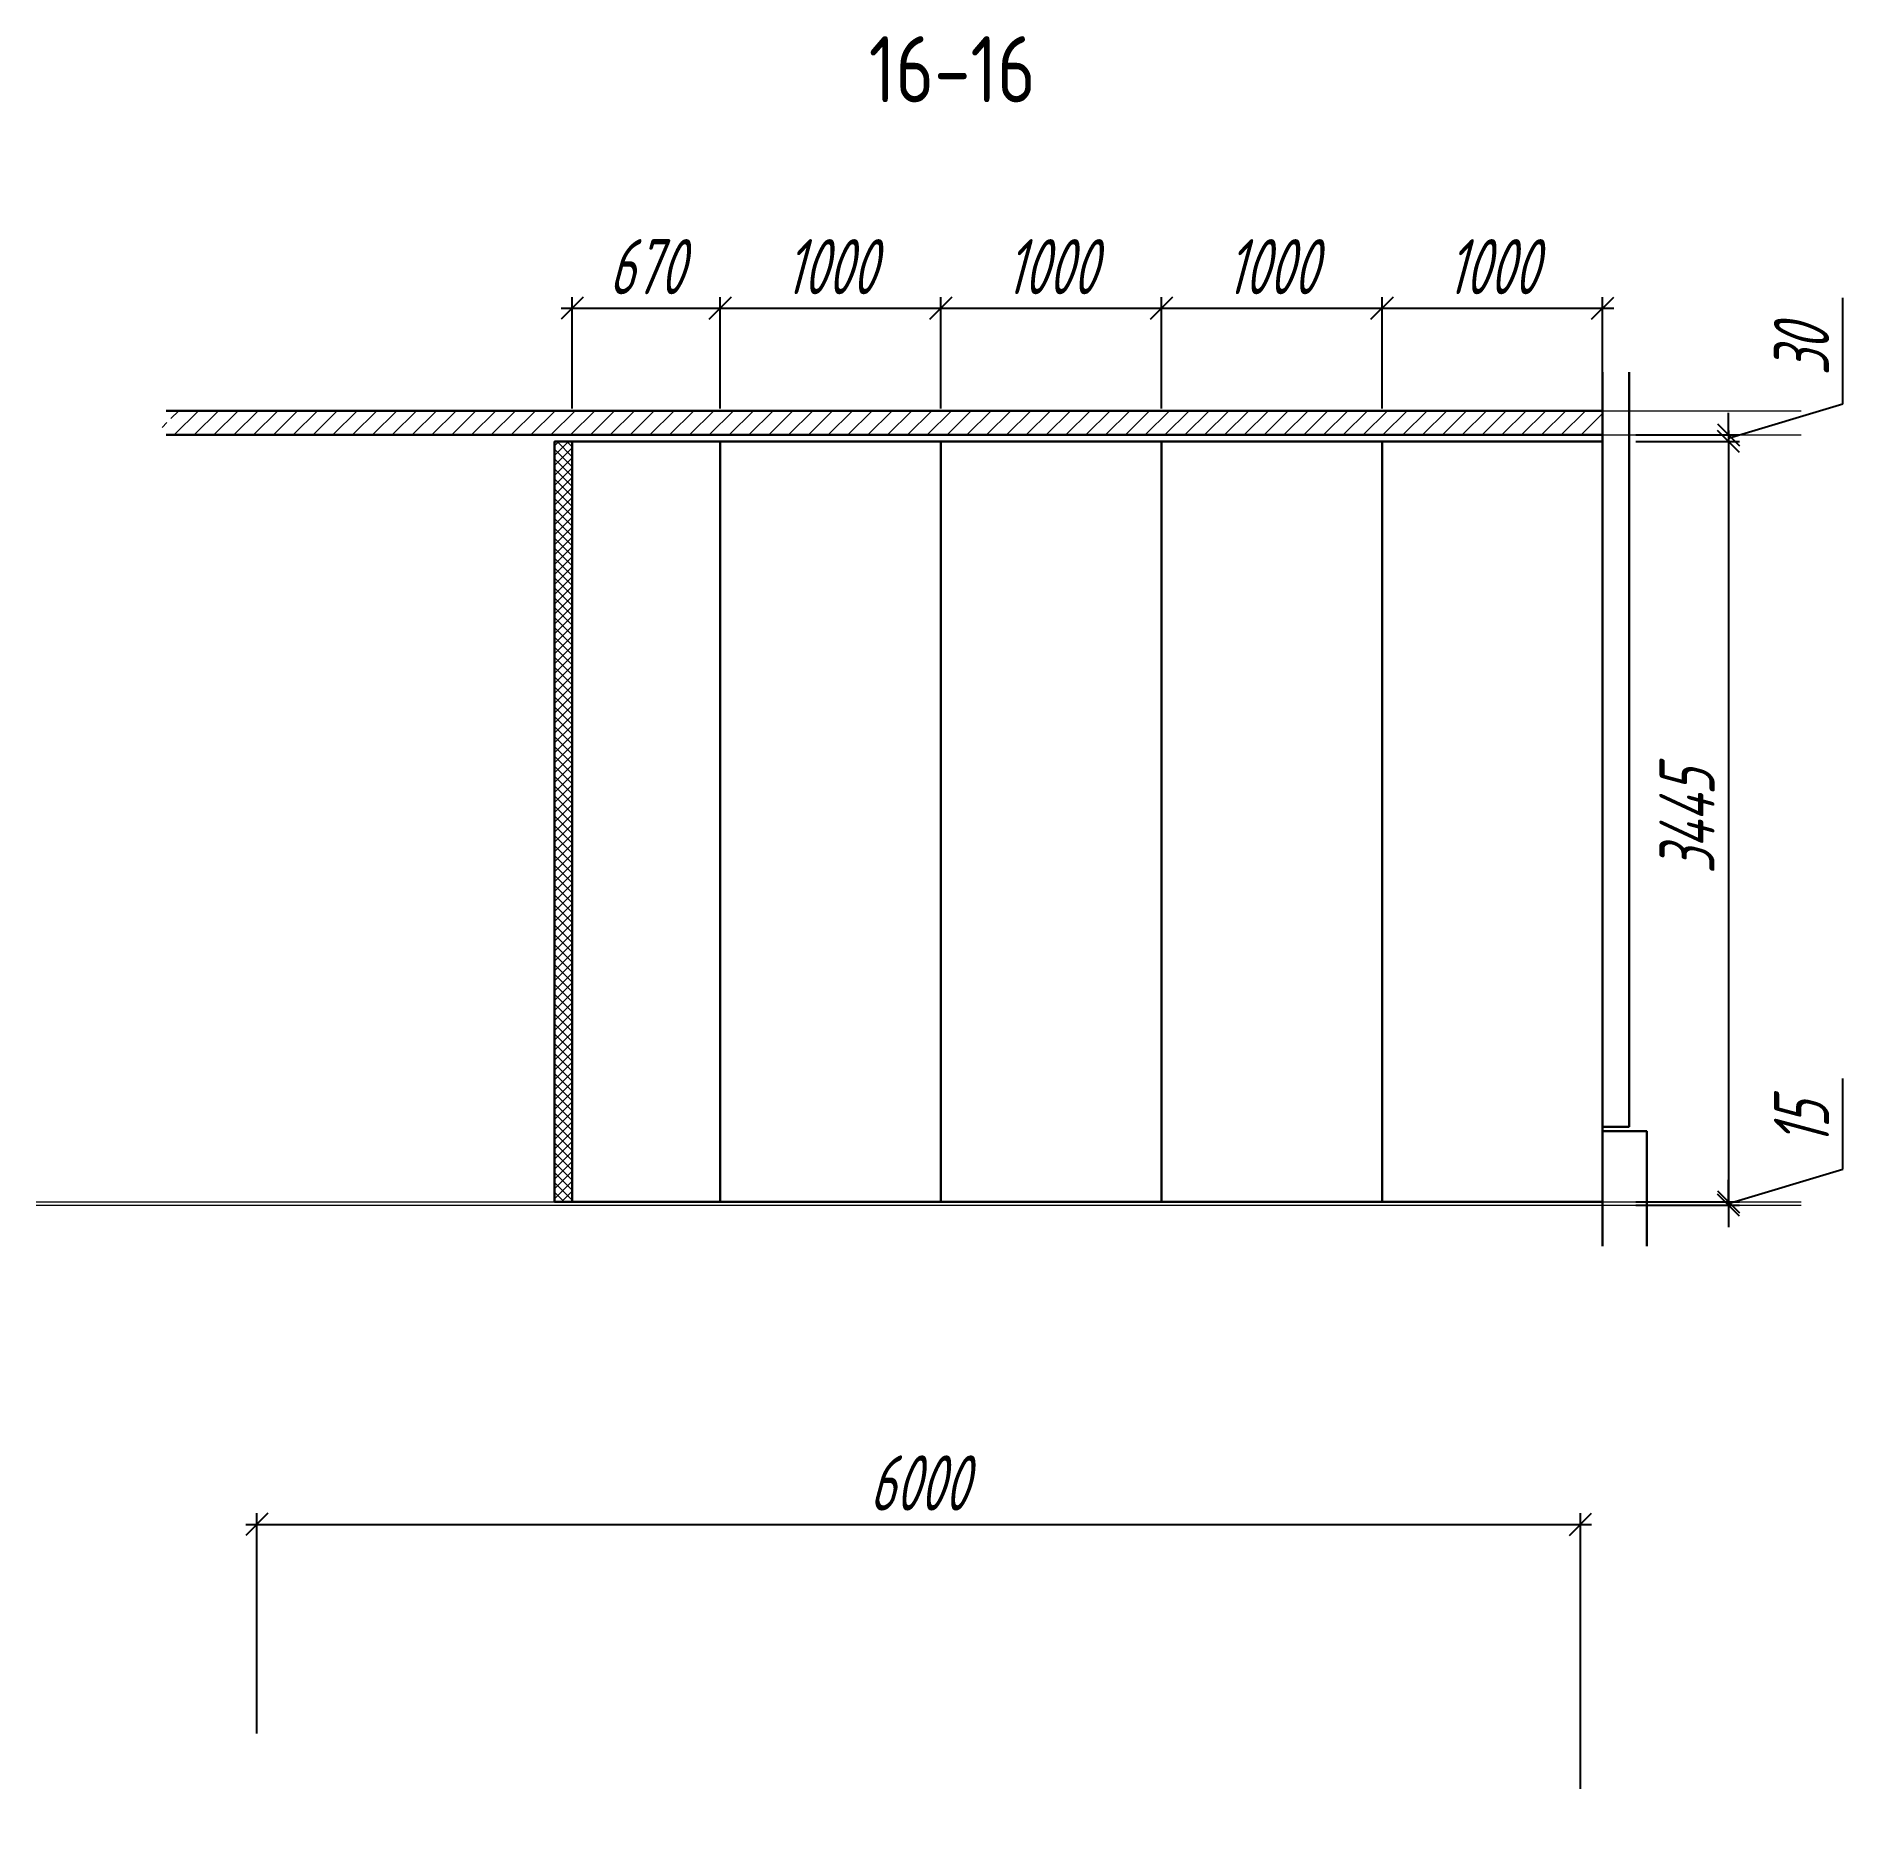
# Model space of a CAD drawing. Header units: millimetres. Extents: x -138350 to 909539, y -253833 to 111767.
# Drawn here: x 379132 to 387321, y -152112 to -144021 of the extents above; entities that cross this region are included whole.
import ezdxf

# ---------------------------------------------------------------- set-up
doc = ezdxf.new("R2010")
doc.units = ezdxf.units.MM
for name, color, linetype, lineweight in [('_Оси', 90, 'Continuous', 13), ('_Размеры', 120, 'Continuous', 13), ('_Сендвичи', 230, 'Continuous', 30), ('_Стены', 7, 'Continuous', 30), ('_Сэндвичи штрих', 7, 'Continuous', 5), ('_Текст', 141, 'Continuous', 20), ('выноска', 7, 'Continuous', 13), ('тонкие', 221, 'Continuous', 13)]:
    doc.layers.add(name, color=color, linetype=linetype, lineweight=lineweight)
doc.styles.add('Museo sans', font='CS_Gost2304.shx')
doc.styles.add('СПДС_размеры', font='spdswin.shx', dxfattribs={"width": 0.8, "oblique": 15})
doc.dimstyles.new('СПДС', dxfattribs={"dimtxt": 2.5, "dimasz": 1, "dimexe": 0.5, "dimexo": 1.5, "dimtad": 1, "dimdec": 0, "dimtxsty": 'СПДС_размеры', "dimblk": 'OBLIQUE', "dimcen": 2.5, "dimdle": 0.5, "dimadec": 8, "dimazin": 0, "dimtfac": 1, "dimtdec": 0, "dimtix": 1, "dimtmove": 0, "dimatfit": 3, "dimfxl": 1, "dimarcsym": 0})

msp = doc.modelspace()

# ---------------------------------------------------------------- texts
at = {"layer": '_Текст', "linetype": 'Continuous', "ltscale": 100, "style": 'Museo sans'}
msp.add_text('16-16', height=300, dxfattribs=at).set_placement((382906, -144321))

# ---------------------------------------------------------------- blocks, each defined once
blk = doc.blocks.new('_Oblique')
at = {"layer": 'выноска', "color": 0, "lineweight": -2}
blk.add_line((-0.5, -0.5), (0.5, 0.5), dxfattribs=at)
blk = doc.blocks.new('*D703')
at = {"layer": '_Оси', "color": 0, "lineweight": -2, "ltscale": 100, "transparency": 16777216}
for p, q in [((380132, -151712), (380132, -150714)), ((386132, -151962), (386132, -150714)), ((380082, -150764), (386182, -150764))]:
    blk.add_line(p, q, dxfattribs=at)
at = {"layer": 'Defpoints', "color": 0, "ltscale": 100, "transparency": 16777216}
for p in [(386132, -150764), (380132, -151862), (386132, -152112)]:
    blk.add_point(p, dxfattribs=at)
at = {"layer": '_Оси', "color": 0, "lineweight": -2, "ltscale": 100, "transparency": 16777216, "xscale": 100, "yscale": 100, "zscale": 100, "rotation": 180}
blk.add_blockref('_Oblique', (380132, -150764), dxfattribs=at)
at = {"layer": '_Оси', "color": 0, "lineweight": -2, "ltscale": 100, "transparency": 16777216, "xscale": 100, "yscale": 100, "zscale": 100}
blk.add_blockref('_Oblique', (386132, -150764), dxfattribs=at)
at = {"layer": '_Оси', "color": 0, "ltscale": 100, "transparency": 16777216, "insert": (383132, -150576.5), "char_height": 250, "attachment_point": 5, "style": 'СПДС_размеры'}
blk.add_mtext('6000', dxfattribs=at)
blk = doc.blocks.new('*D704')
at = {"layer": '_Размеры', "color": 0, "lineweight": -2, "ltscale": 100, "transparency": 16777216}
for p, q in [((387320.8, -145687.4), (387320.8, -145206.6)), ((386802, -145843), (387320.8, -145687.4)), ((386802, -145828), (386802, -145728)), ((386382, -145828), (386852, -145828)), ((386802, -145828), (386802, -145858)), ((386802, -145828), (386802, -145858)), ((386382, -145858), (386852, -145858)), ((386802, -145858), (386802, -145958))]:
    blk.add_line(p, q, dxfattribs=at)
at = {"layer": 'Defpoints', "color": 0, "ltscale": 100, "transparency": 16777216}
for p in [(386232, -145828), (386232, -145858), (386802, -145858)]:
    blk.add_point(p, dxfattribs=at)
at = {"layer": '_Размеры', "color": 0, "lineweight": -2, "ltscale": 100, "transparency": 16777216, "xscale": 100, "yscale": 100, "zscale": 100}
for p, rotation in [((386802, -145828), 270), ((386802, -145858), 90)]:
    blk.add_blockref('_Oblique', p, dxfattribs=dict(at, rotation=rotation))
at = {"layer": '_Размеры', "color": 0, "ltscale": 100, "transparency": 16777216, "insert": (387133.3, -145447), "char_height": 250, "attachment_point": 5, "rotation": 90, "style": 'СПДС_размеры'}
blk.add_mtext('30', dxfattribs=at)
blk = doc.blocks.new('*D705')
at = {"layer": '_Размеры', "color": 0, "lineweight": -2, "ltscale": 100, "transparency": 16777216}
for p, q in [((386802, -145808), (386802, -149353)), ((386382, -145858), (386852, -145858)), ((386382, -149303), (386852, -149303))]:
    blk.add_line(p, q, dxfattribs=at)
at = {"layer": 'Defpoints', "color": 0, "ltscale": 100, "transparency": 16777216}
for p in [(386232, -145858), (386232, -149303), (386802, -149303)]:
    blk.add_point(p, dxfattribs=at)
at = {"layer": '_Размеры', "color": 0, "lineweight": -2, "ltscale": 100, "transparency": 16777216, "xscale": 100, "yscale": 100, "zscale": 100}
for p, rotation in [((386802, -145858), 90), ((386802, -149303), 270)]:
    blk.add_blockref('_Oblique', p, dxfattribs=dict(at, rotation=rotation))
at = {"layer": '_Размеры', "color": 0, "ltscale": 100, "transparency": 16777216, "insert": (386614.5, -147580.5), "char_height": 250, "attachment_point": 5, "rotation": 90, "style": 'СПДС_размеры'}
blk.add_mtext('3445', dxfattribs=at)
blk = doc.blocks.new('*D706')
at = {"layer": '_Размеры', "color": 0, "lineweight": -2, "ltscale": 100, "transparency": 16777216}
for p, q in [((387320.8, -149154.9), (387320.8, -148743.8)), ((386802, -149310.5), (387320.8, -149154.9)), ((386802, -149303), (386802, -149203)), ((386382, -149303), (386852, -149303)), ((386382, -149318), (386852, -149318)), ((386802, -149303), (386802, -149318)), ((386802, -149303), (386802, -149318)), ((386802, -149318), (386802, -149418))]:
    blk.add_line(p, q, dxfattribs=at)
at = {"layer": 'Defpoints', "color": 0, "ltscale": 100, "transparency": 16777216}
for p in [(386232, -149303), (386232, -149318), (386802, -149318)]:
    blk.add_point(p, dxfattribs=at)
at = {"layer": '_Размеры', "color": 0, "lineweight": -2, "ltscale": 100, "transparency": 16777216, "xscale": 100, "yscale": 100, "zscale": 100}
for p, rotation in [((386802, -149303), 270), ((386802, -149318), 90)]:
    blk.add_blockref('_Oblique', p, dxfattribs=dict(at, rotation=rotation))
at = {"layer": '_Размеры', "color": 0, "ltscale": 100, "transparency": 16777216, "insert": (387133.3, -148949.4), "char_height": 250, "attachment_point": 5, "rotation": 90, "style": 'СПДС_размеры'}
blk.add_mtext('15', dxfattribs=at)
blk = doc.blocks.new('*D712')
at = {"layer": '_Размеры', "color": 0, "lineweight": -2, "ltscale": 100, "transparency": 16777216}
for p, q in [((381512, -145253), (382282, -145253)), ((381562, -145708), (381562, -145203)), ((382232, -145708), (382232, -145203))]:
    blk.add_line(p, q, dxfattribs=at)
at = {"layer": 'Defpoints', "color": 0, "ltscale": 100, "transparency": 16777216}
for p in [(382232, -145253), (381562, -145858), (382232, -145858)]:
    blk.add_point(p, dxfattribs=at)
at = {"layer": '_Размеры', "color": 0, "lineweight": -2, "ltscale": 100, "transparency": 16777216, "xscale": 100, "yscale": 100, "zscale": 100, "rotation": 180}
blk.add_blockref('_Oblique', (381562, -145253), dxfattribs=at)
at = {"layer": '_Размеры', "color": 0, "lineweight": -2, "ltscale": 100, "transparency": 16777216, "xscale": 100, "yscale": 100, "zscale": 100}
blk.add_blockref('_Oblique', (382232, -145253), dxfattribs=at)
at = {"layer": '_Размеры', "color": 0, "ltscale": 100, "transparency": 16777216, "insert": (381897, -145065.5), "char_height": 250, "attachment_point": 5, "style": 'СПДС_размеры'}
blk.add_mtext('670', dxfattribs=at)
blk = doc.blocks.new('*D713')
at = {"layer": '_Размеры', "color": 0, "lineweight": -2, "ltscale": 100, "transparency": 16777216}
for p, q in [((382182, -145253), (383282, -145253)), ((382232, -145708), (382232, -145203)), ((383232, -145708), (383232, -145203))]:
    blk.add_line(p, q, dxfattribs=at)
at = {"layer": 'Defpoints', "color": 0, "ltscale": 100, "transparency": 16777216}
for p in [(383232, -145253), (382232, -145858), (383232, -145858)]:
    blk.add_point(p, dxfattribs=at)
at = {"layer": '_Размеры', "color": 0, "lineweight": -2, "ltscale": 100, "transparency": 16777216, "xscale": 100, "yscale": 100, "zscale": 100, "rotation": 180}
blk.add_blockref('_Oblique', (382232, -145253), dxfattribs=at)
at = {"layer": '_Размеры', "color": 0, "lineweight": -2, "ltscale": 100, "transparency": 16777216, "xscale": 100, "yscale": 100, "zscale": 100}
blk.add_blockref('_Oblique', (383232, -145253), dxfattribs=at)
at = {"layer": '_Размеры', "color": 0, "ltscale": 100, "transparency": 16777216, "insert": (382732, -145065.5), "char_height": 250, "attachment_point": 5, "style": 'СПДС_размеры'}
blk.add_mtext('1000', dxfattribs=at)
blk = doc.blocks.new('*D714')
at = {"layer": '_Размеры', "color": 0, "lineweight": -2, "ltscale": 100, "transparency": 16777216}
for p, q in [((383182, -145253), (384282, -145253)), ((383232, -145708), (383232, -145203)), ((384232, -145708), (384232, -145203))]:
    blk.add_line(p, q, dxfattribs=at)
at = {"layer": 'Defpoints', "color": 0, "ltscale": 100, "transparency": 16777216}
for p in [(384232, -145253), (383232, -145858), (384232, -145858)]:
    blk.add_point(p, dxfattribs=at)
at = {"layer": '_Размеры', "color": 0, "lineweight": -2, "ltscale": 100, "transparency": 16777216, "xscale": 100, "yscale": 100, "zscale": 100, "rotation": 180}
blk.add_blockref('_Oblique', (383232, -145253), dxfattribs=at)
at = {"layer": '_Размеры', "color": 0, "lineweight": -2, "ltscale": 100, "transparency": 16777216, "xscale": 100, "yscale": 100, "zscale": 100}
blk.add_blockref('_Oblique', (384232, -145253), dxfattribs=at)
at = {"layer": '_Размеры', "color": 0, "ltscale": 100, "transparency": 16777216, "insert": (383732, -145065.5), "char_height": 250, "attachment_point": 5, "style": 'СПДС_размеры'}
blk.add_mtext('1000', dxfattribs=at)
blk = doc.blocks.new('*D715')
at = {"layer": '_Размеры', "color": 0, "lineweight": -2, "ltscale": 100, "transparency": 16777216}
for p, q in [((384182, -145253), (385282, -145253)), ((384232, -145708), (384232, -145203)), ((385232, -145708), (385232, -145203))]:
    blk.add_line(p, q, dxfattribs=at)
at = {"layer": 'Defpoints', "color": 0, "ltscale": 100, "transparency": 16777216}
for p in [(385232, -145253), (384232, -145858), (385232, -145858)]:
    blk.add_point(p, dxfattribs=at)
at = {"layer": '_Размеры', "color": 0, "lineweight": -2, "ltscale": 100, "transparency": 16777216, "xscale": 100, "yscale": 100, "zscale": 100, "rotation": 180}
blk.add_blockref('_Oblique', (384232, -145253), dxfattribs=at)
at = {"layer": '_Размеры', "color": 0, "lineweight": -2, "ltscale": 100, "transparency": 16777216, "xscale": 100, "yscale": 100, "zscale": 100}
blk.add_blockref('_Oblique', (385232, -145253), dxfattribs=at)
at = {"layer": '_Размеры', "color": 0, "ltscale": 100, "transparency": 16777216, "insert": (384732, -145065.5), "char_height": 250, "attachment_point": 5, "style": 'СПДС_размеры'}
blk.add_mtext('1000', dxfattribs=at)
blk = doc.blocks.new('*D716')
at = {"layer": '_Размеры', "color": 0, "lineweight": -2, "ltscale": 100, "transparency": 16777216}
for p, q in [((385182, -145253), (386282, -145253)), ((385232, -145708), (385232, -145203)), ((386232, -145708), (386232, -145203))]:
    blk.add_line(p, q, dxfattribs=at)
at = {"layer": 'Defpoints', "color": 0, "ltscale": 100, "transparency": 16777216}
for p in [(386232, -145253), (385232, -145858), (386232, -145858)]:
    blk.add_point(p, dxfattribs=at)
at = {"layer": '_Размеры', "color": 0, "lineweight": -2, "ltscale": 100, "transparency": 16777216, "xscale": 100, "yscale": 100, "zscale": 100, "rotation": 180}
blk.add_blockref('_Oblique', (385232, -145253), dxfattribs=at)
at = {"layer": '_Размеры', "color": 0, "lineweight": -2, "ltscale": 100, "transparency": 16777216, "xscale": 100, "yscale": 100, "zscale": 100}
blk.add_blockref('_Oblique', (386232, -145253), dxfattribs=at)
at = {"layer": '_Размеры', "color": 0, "ltscale": 100, "transparency": 16777216, "insert": (385732, -145065.5), "char_height": 250, "attachment_point": 5, "style": 'СПДС_размеры'}
blk.add_mtext('1000', dxfattribs=at)

# ---------------------------------------------------------------- dimensions: what is measured, and where the dimension line sits
at = {"layer": '_Оси', "ltscale": 100}
dim = msp.add_linear_dim(base=(386132, -150764), p1=(380132, -151862), p2=(386132, -152112), dimstyle='СПДС', override={"dimscale": 100, "dimtix": 0, "dimtmove": 1}, dxfattribs=at)
dim.commit()
dim.dimension.update_dxf_attribs({"geometry": '*D703', "text_midpoint": (383132, -150576.5)})
at = {"layer": '_Размеры', "ltscale": 100}
for base, p1, p2, picture, middle in [((382232, -145253), (381562, -145858), (382232, -145858), '*D712', (381897, -145065.5)), ((383232, -145253), (382232, -145858), (383232, -145858), '*D713', (382732, -145065.5)), ((384232, -145253), (383232, -145858), (384232, -145858), '*D714', (383732, -145065.5)), ((385232, -145253), (384232, -145858), (385232, -145858), '*D715', (384732, -145065.5)), ((386232, -145253), (385232, -145858), (386232, -145858), '*D716', (385732, -145065.5))]:
    dim = msp.add_linear_dim(base=base, p1=p1, p2=p2, dimstyle='СПДС', override={"dimscale": 100, "dimtix": 0, "dimtmove": 1}, dxfattribs=at)
    dim.commit()
    dim.dimension.update_dxf_attribs({"geometry": picture, "text_midpoint": middle})
for base, p1, p2, picture, middle in [((386802, -145858), (386232, -145828), (386232, -145858), '*D704', (387133.3, -145624.9)), ((386802, -149303), (386232, -145858), (386232, -149303), '*D705', (386614.5, -147580.5)), ((386802, -149318), (386232, -149303), (386232, -149318), '*D706', (387133.3, -149092.4))]:
    dim = msp.add_linear_dim(base=base, p1=p1, p2=p2, angle=90, dimstyle='СПДС', override={"dimscale": 100, "dimtix": 0, "dimtmove": 1}, dxfattribs=at)
    dim.commit()
    dim.dimension.update_dxf_attribs({"geometry": picture, "text_midpoint": middle})

# ---------------------------------------------------------------- hatches: boundary and pattern name
at = {"layer": '_Сэндвичи штрих', "ltscale": 100}
h = msp.add_hatch(dxfattribs=at)
h.set_pattern_fill('ANSI31', color=256, scale=20)
h.set_pattern_definition([(45, (252816, -18629), (-44.90128, 44.90128), [])])
h.paths.add_polyline_path([(379721, -145798), (379721, -145828), (386232, -145828), (386232, -145718), (379721, -145718), (379721, -145748), (379771, -145760.5), (379671, -145785.5)])
h = msp.add_hatch(dxfattribs=at)
h.set_pattern_fill('ANSI37', color=256, scale=10)
h.set_pattern_definition([(45, (262486, 0), (-22.4506403, 22.4506403), []), (135, (262486, 0), (-22.4506403, -22.4506403), [])])
h.paths.add_polyline_path([(381562, -145858), (381482, -145858), (381482, -149303), (381562, -149303)])

# ---------------------------------------------------------------- linework, layer by layer
at = {"layer": '_Сендвичи', "ltscale": 100}
for p, q in [((386232, -148963), (386232, -145544)), ((386352, -148963), (386352, -145544)), ((386352, -148963), (386232, -148963))]:
    msp.add_line(p, q, dxfattribs=at)
at = {"layer": '_Сендвичи', "color": 2, "ltscale": 100}
for p, q in [((381562, -145858), (386232, -145858)), ((382232, -145858), (382232, -149303)), ((383232, -145858), (383232, -149303)), ((384232, -145858), (384232, -149303)), ((385232, -145858), (385232, -149303)), ((386232, -145858), (386232, -149303)), ((386232, -145858), (386232, -149303)), ((386232, -149303), (381562, -149303))]:
    msp.add_line(p, q, dxfattribs=at)
msp.add_lwpolyline([(381482, -149303), (381562, -149303), (381562, -145858), (381482, -145858)], close=True, dxfattribs=at)
at = {"layer": '_Стены', "ltscale": 100}
for points in [[(379721, -145828), (386232, -145828), (386232, -145718), (379721, -145718)], [(386432, -149503), (386432, -148983), (386232, -148983), (386232, -149503)]]:
    msp.add_lwpolyline(points, dxfattribs=at)
at = {"layer": 'тонкие', "ltscale": 100}
for p, q in [((379721, -145718), (387132, -145718)), ((379721, -145828), (387132, -145828)), ((379132, -149303), (387132, -149303)), ((379132, -149318), (387132, -149318))]:
    msp.add_line(p, q, dxfattribs=at)

msp.set_redraw_order([(e.dxf.handle, doc.entitydb.next_handle()) for e in msp.query("TEXT MTEXT ATTDEF DIMENSION ARC_DIMENSION")])  # texts and dimensions are drawn at this point

doc.saveas('drawing.dxf')
